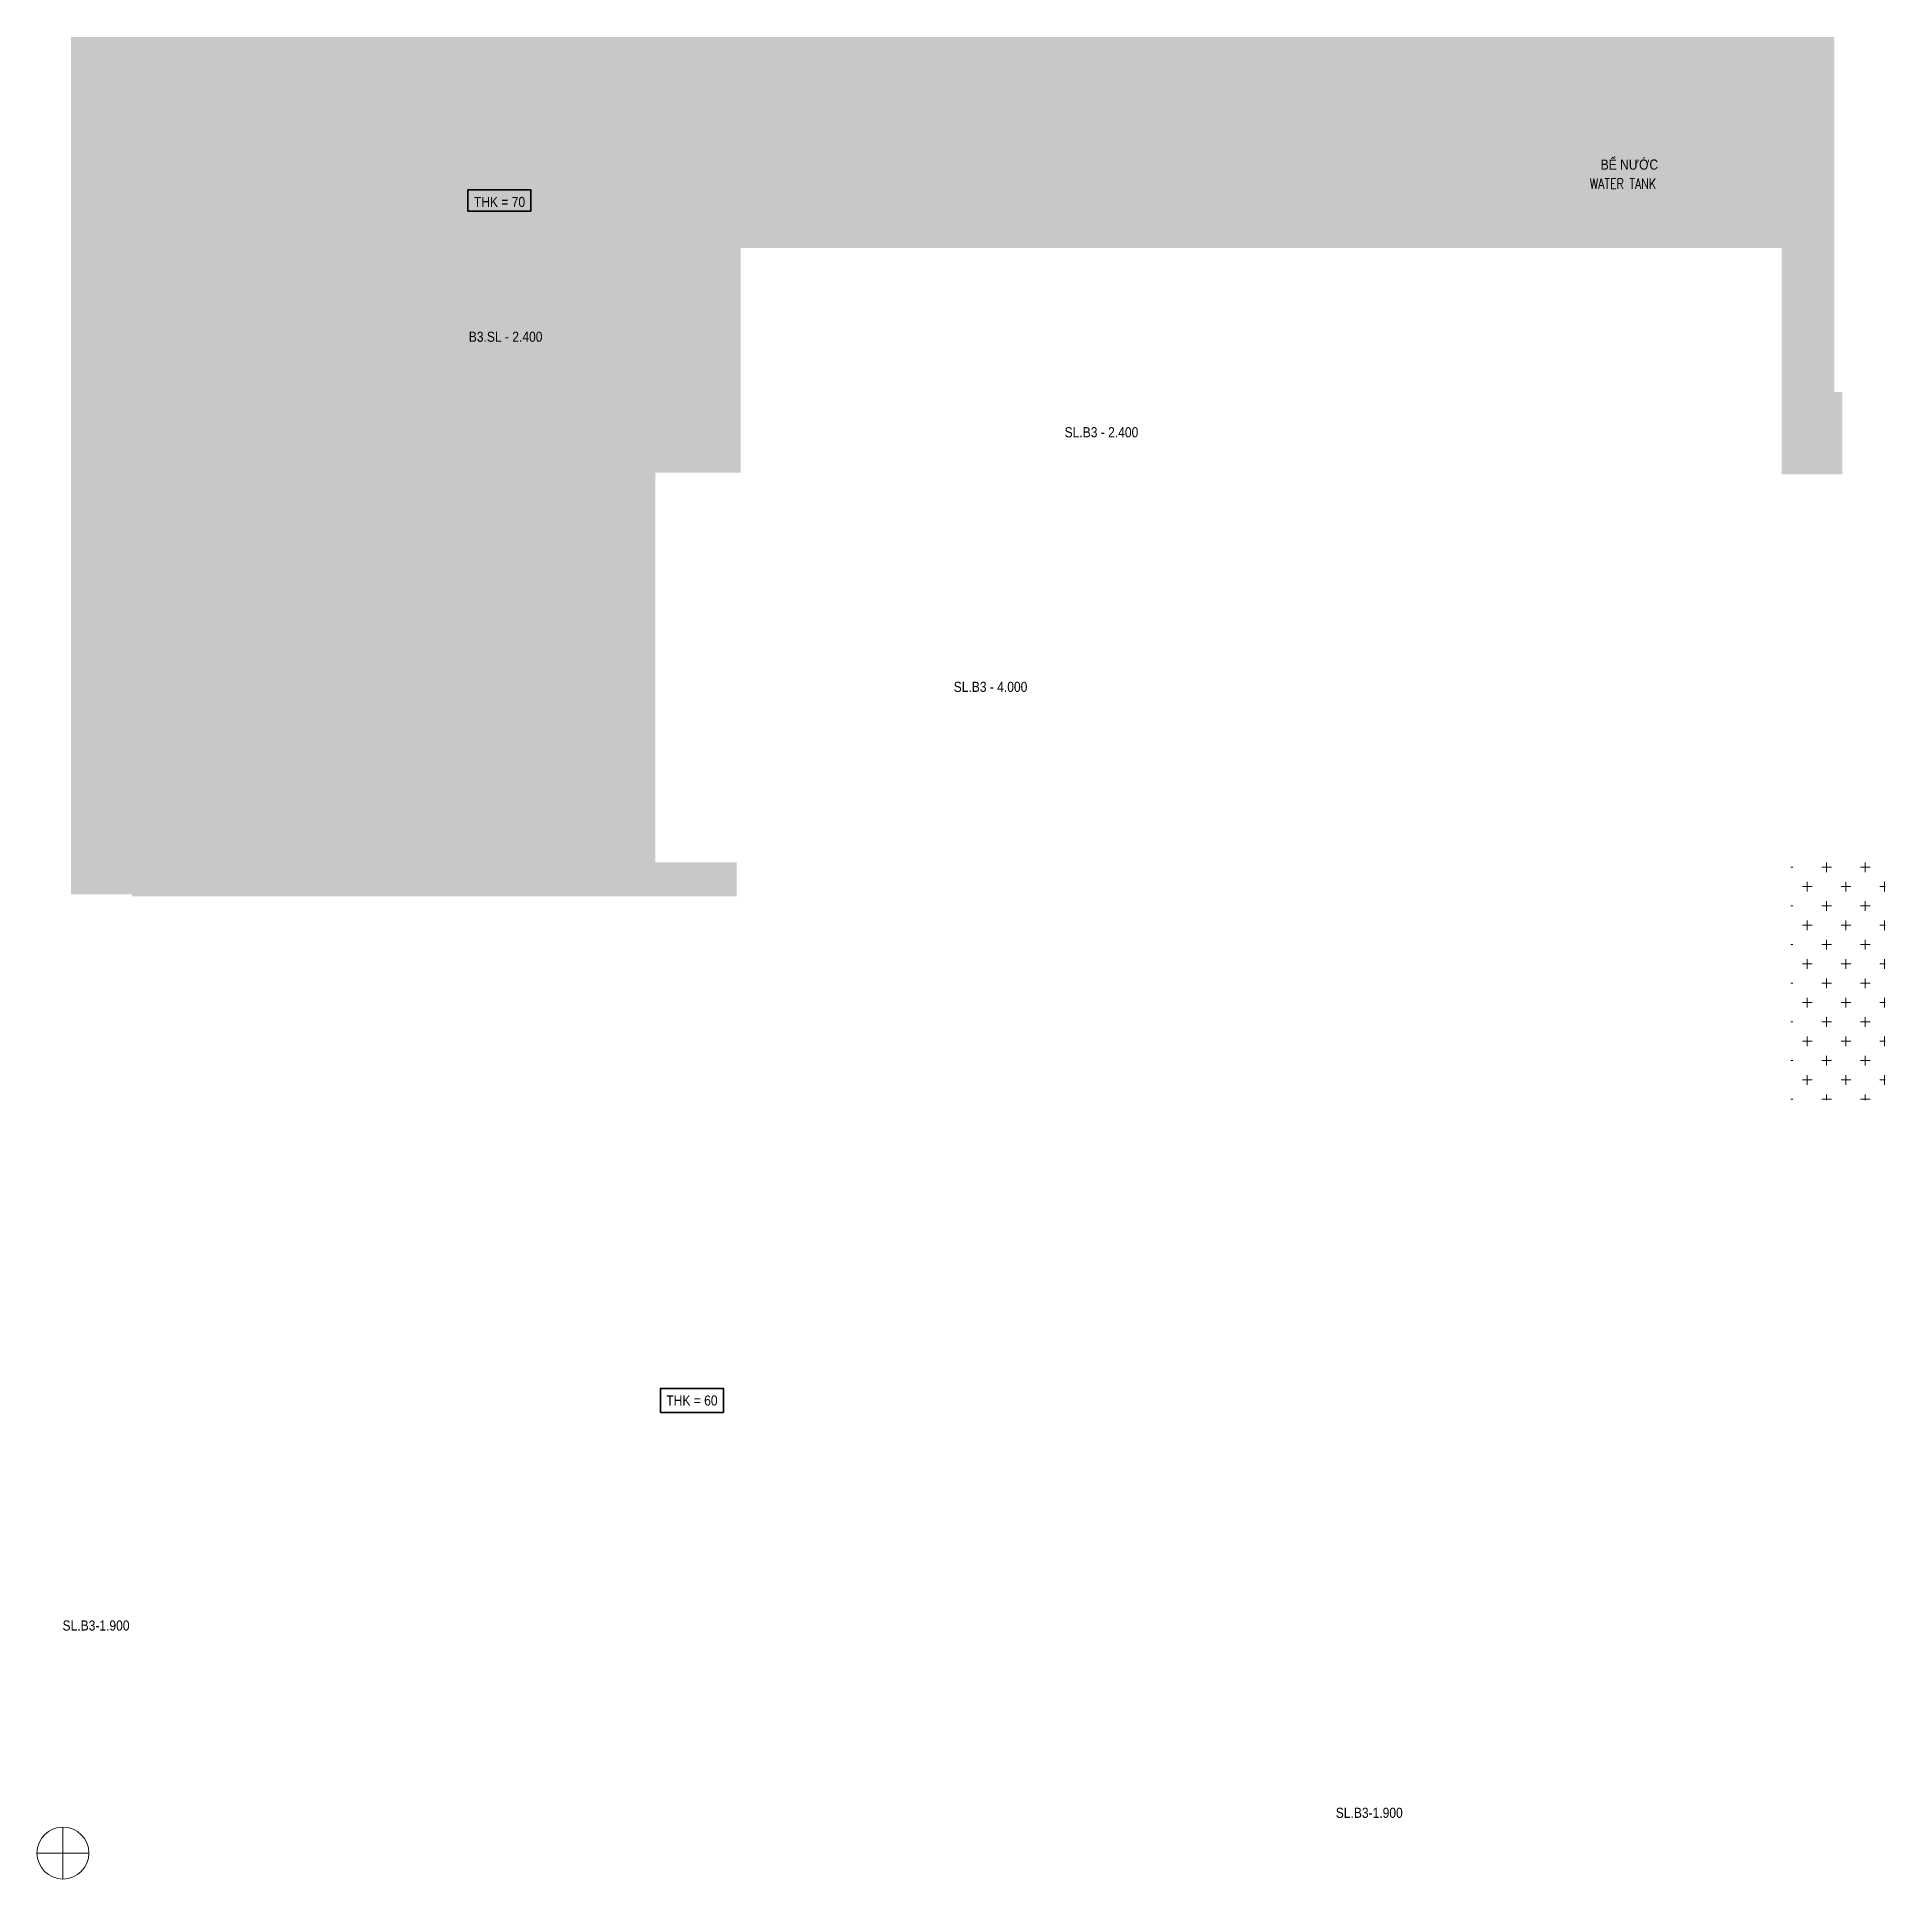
# Model space of a CAD drawing. Header units: millimetres. Extents: x -259680 to 313035, y -9280 to 90611.
# Drawn here: x -1281 to 89800, y -1281 to 89500 of the extents above; entities that cross this region are included whole.
import ezdxf
from ezdxf.enums import TextEntityAlignment as Align

# ---------------------------------------------------------------- set-up
doc = ezdxf.new("R2010")
doc.units = ezdxf.units.MM
doc.layers.get('Defpoints').update_dxf_attribs({"color": 151, "lineweight": 9})
for name, color, linetype, lineweight in [('NDC_S_FOUNDATION', 6, 'Continuous', 35), ('NDC_S_HATCH MATERIAL', 8, 'Continuous', 13), ('NDC_S_VN TEXT', 7, 'Continuous', 20)]:
    doc.layers.add(name, color=color, linetype=linetype, lineweight=lineweight)
doc.styles.add('NDC_ARIAL', font='arial.ttf', dxfattribs={"width": 0.85})
doc.styles.add('NDC_EN TXT', font='romans.shx', dxfattribs={"width": 0.8})

msp = doc.modelspace()

# ---------------------------------------------------------------- texts
at = {"layer": 'NDC_S_VN TEXT'}
for s, style, width, p in [('BỂ NƯỚC', 'NDC_ARIAL', 0.85, (75786, 83211)), ('WATER TANK', 'NDC_EN TXT', 0.8, (75249.2, 82267.1)), ('THK = 70', 'NDC_ARIAL', 0.85, (20254.2, 81370.2)), ('B3.SL - 2.400', 'NDC_ARIAL', 0.85, (20001.7, 74727.3)), ('SL.B3 - 2.400', 'NDC_ARIAL', 0.85, (49367, 70020.3)), ('SL.B3 - 4.000', 'NDC_ARIAL', 0.85, (43900, 57472.5)), ('THK = 60', 'NDC_ARIAL', 0.85, (29738.4, 22304)), ('SL.B3-1.900', 'NDC_ARIAL', 0.85, (-19.7, 11214.2)), ('SL.B3-1.900', 'NDC_ARIAL', 0.85, (62730.2, 1984.4))]:
    msp.add_text(s, height=500, dxfattribs=dict(at, style=style, width=width)).set_placement(p, align=Align.MIDDLE_LEFT)

# ---------------------------------------------------------------- hatches: boundary and pattern name
at = {"layer": 'NDC_S_HATCH MATERIAL', "ltscale": 100}
h = msp.add_hatch(dxfattribs=at)
h.set_pattern_fill('CROSS', color=256, scale=150)
h.paths.add_polyline_path([(400, 89500), (87300, 89500), (87300, 72000), (87702.2, 72000), (87702.2, 67950), (84700, 67950), (84700, 79100), (33400, 79100), (33400, 68030), (29200, 68030), (29200, 48829.8), (33200, 48829.8), (33200, 47150), (3400, 47150), (3400, 47250), (400, 47250)])
h = msp.add_hatch(dxfattribs=at)
h.set_pattern_fill('CROSS', color=256, scale=150)
h.paths.add_polyline_path([(85150, 48879.6), (89800, 48879.6), (89800, 37100), (85150, 37100)])

# ---------------------------------------------------------------- linework, layer by layer
at = {"layer": 'Defpoints'}
for p, q in [((0, 1280.7), (0, -1280.7)), ((-1280.7, 0), (1280.7, 0))]:
    msp.add_line(p, q, dxfattribs=at)
msp.add_circle((0, 0), 1280.7, dxfattribs=at)
at = {"layer": 'NDC_S_FOUNDATION', "ltscale": 100}
for points in [[(19959.2, 80920.5), (23065.8, 80920.5), (23065.8, 81963.2), (19959.2, 81963.2)], [(29443.4, 21719.1), (32550.1, 21719.1), (32550.1, 22896.9), (29443.4, 22896.9)]]:
    msp.add_lwpolyline(points, close=True, dxfattribs=at)

msp.set_redraw_order([(e.dxf.handle, doc.entitydb.next_handle()) for e in msp.query("TEXT MTEXT ATTDEF DIMENSION ARC_DIMENSION")])  # texts and dimensions are drawn at this point

doc.saveas('drawing.dxf')
